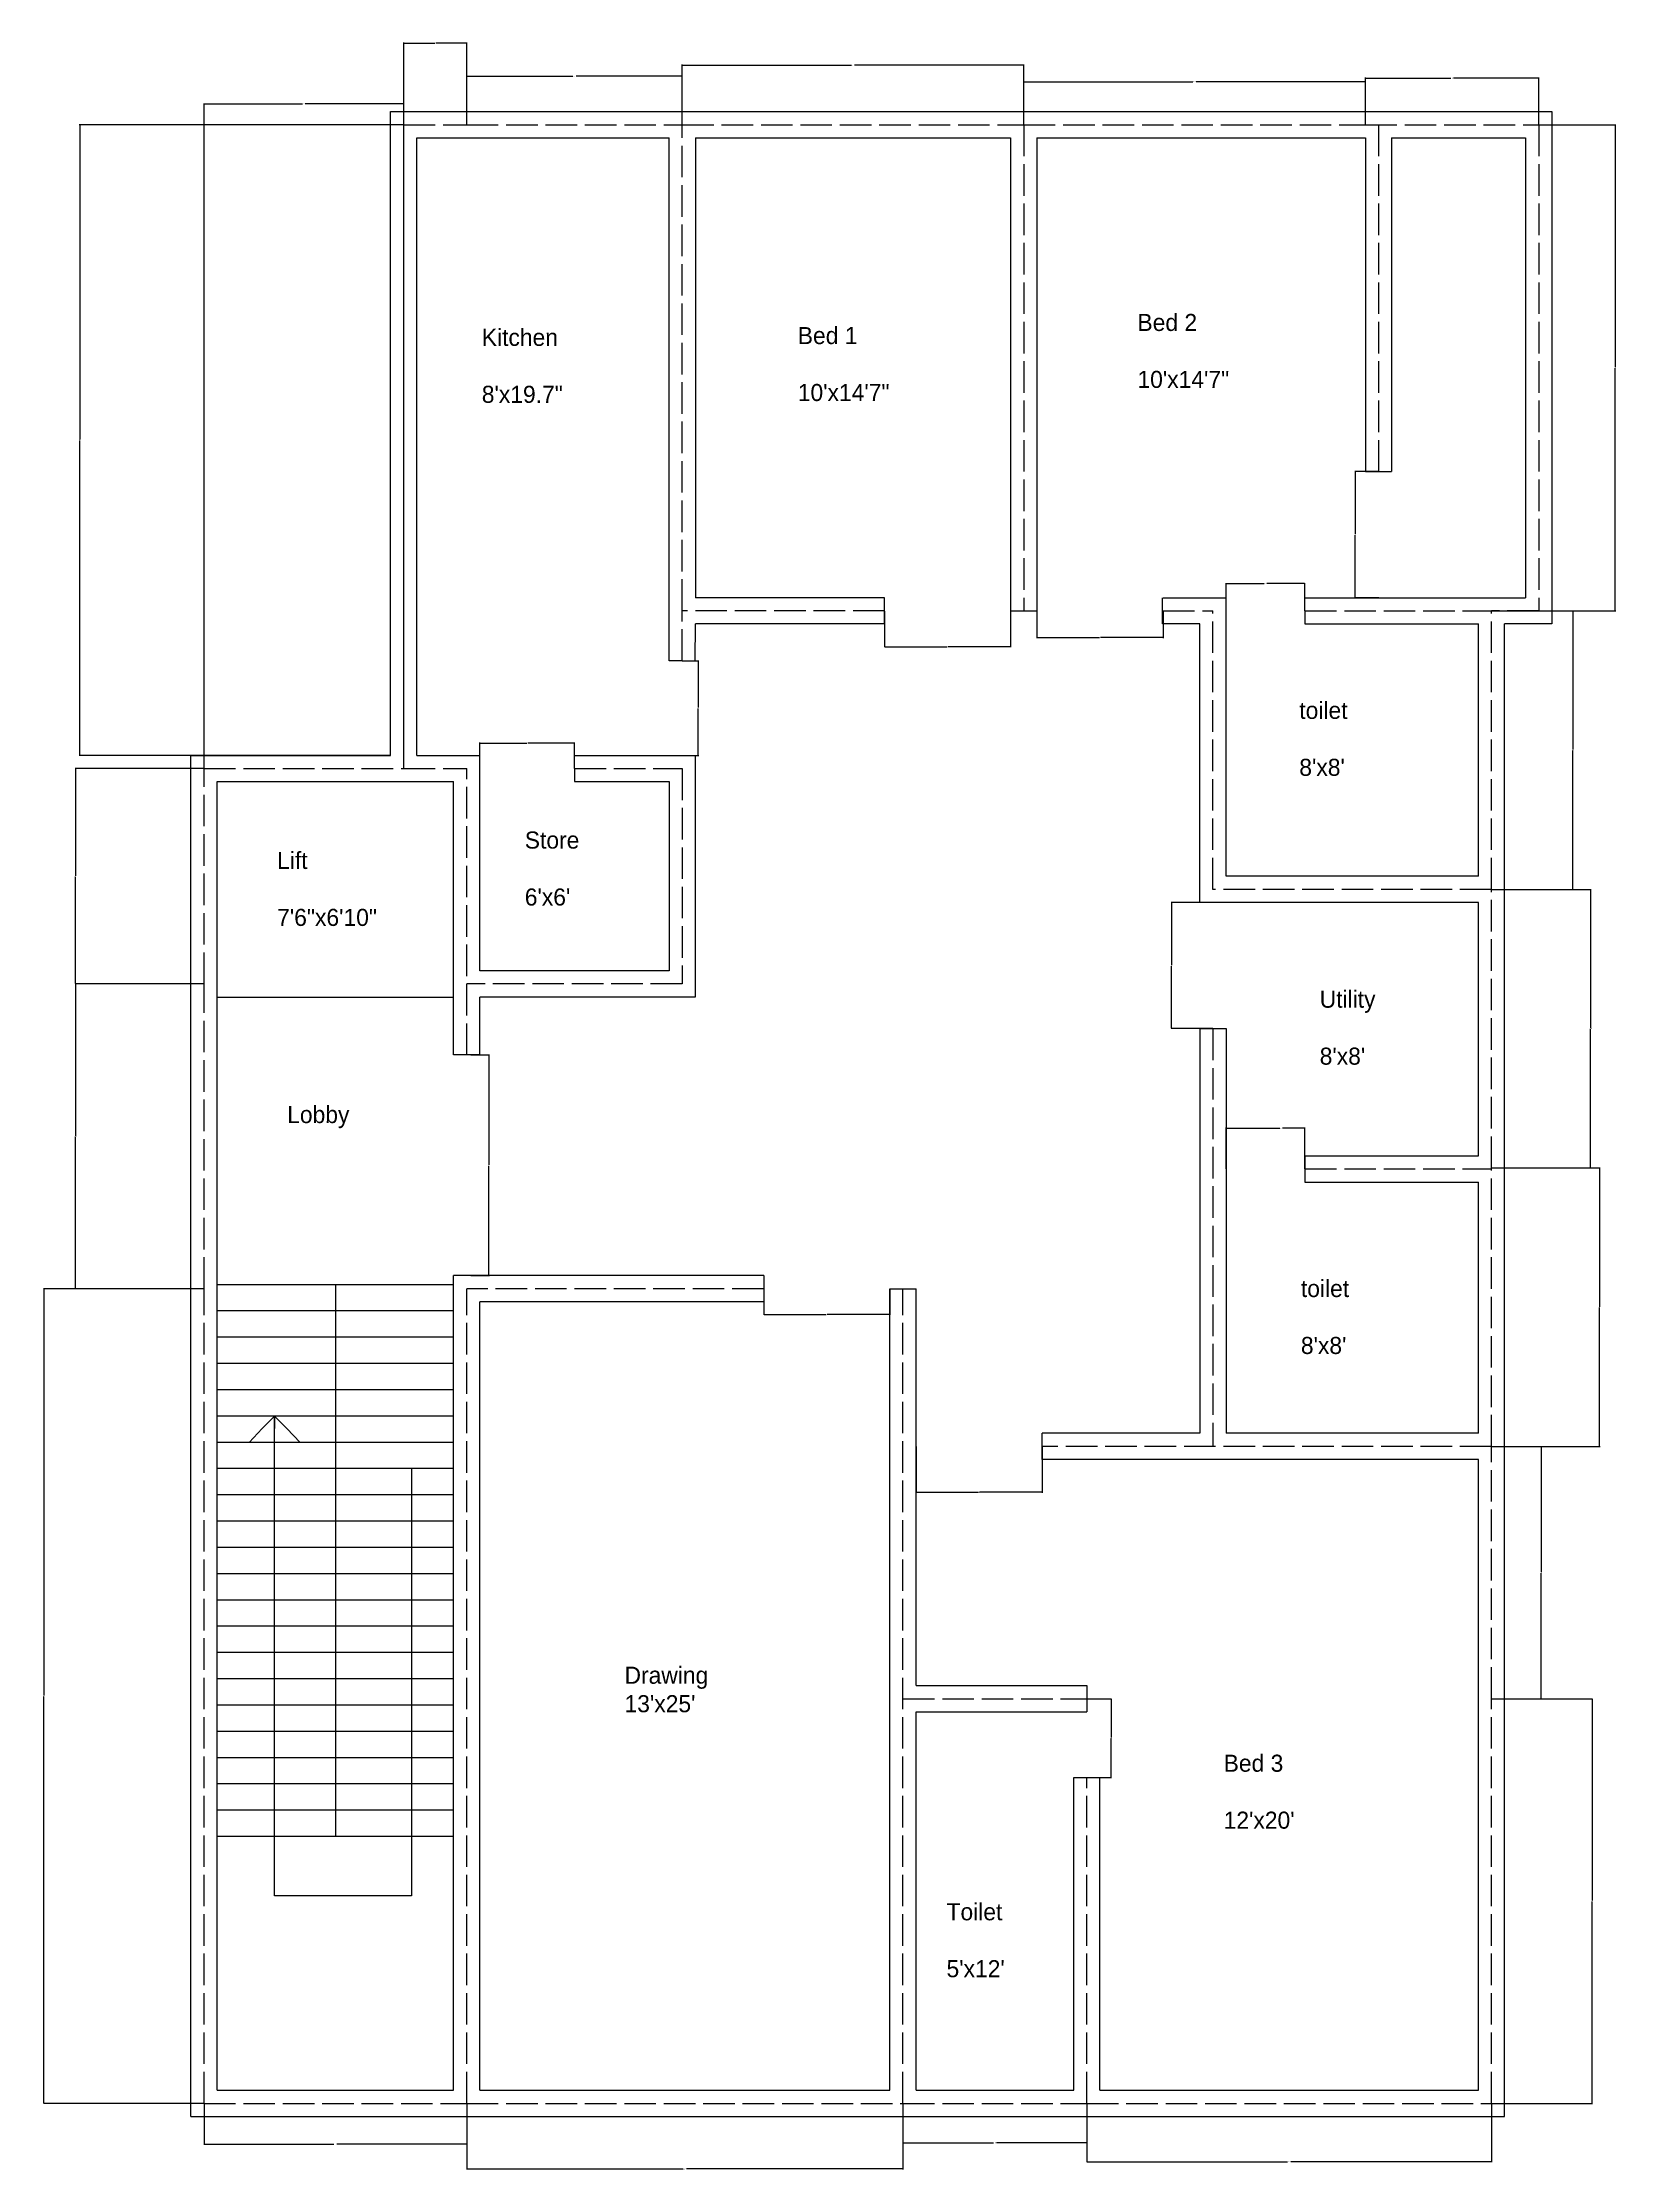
# Model space of a CAD drawing. Header units: inches. Extents: x -1401 to 4392, y -1632 to 1009.
# Drawn here: x -14 to 585, y 36 to 846 of the extents above; entities that cross this region are included whole.
import ezdxf

# ---------------------------------------------------------------- set-up
doc = ezdxf.new("R2010")
doc.units = ezdxf.units.IN
doc.header["$MEASUREMENT"] = 0
doc.linetypes.add('ACAD_ISO02W100', pattern=[15, 12, -3])
doc.dimstyles.get("Standard").update_dxf_attribs({"dimtxt": 0.18, "dimasz": 0.18, "dimexe": 0.18, "dimexo": 0.0625, "dimgap": 0.09, "dimtad": 0, "dimtih": 1, "dimtoh": 1, "dimdec": 1, "dimzin": 0, "dimdsep": 46, "dimlunit": 3, "dimtxsty": 'Standard', "dimcen": 0.09, "dimadec": 0, "dimazin": 0, "dimtfac": 1, "dimtdec": 1, "dimtofl": 0, "dimtmove": 0, "dimatfit": 3, "dimfxl": 1, "dimtolj": 1, "dimtzin": 0, "dimlwd": 30, "dimarcsym": 0})

# ---------------------------------------------------------------- blocks, each defined once
blk = doc.blocks.new('*D37')
at = {"color": 0, "lineweight": -2}
for p, q in [((47.91, 61.22), (47.91, 45.55)), ((147.91, 61.22), (147.91, 45.55))]:
    blk.add_line(p, q, dxfattribs=at)
at = {"color": 0, "lineweight": 30}
for p, q in [((48.09, 45.73), (97.37, 45.73)), ((147.73, 45.73), (98.45, 45.73))]:
    blk.add_line(p, q, dxfattribs=at)
at = {"color": 0}
for points in [[(48.09, 45.76), (48.09, 45.7), (47.91, 45.73)], [(147.73, 45.76), (147.73, 45.7), (147.91, 45.73)]]:
    blk.add_solid(points, dxfattribs=at)
at = {"layer": 'Defpoints', "color": 0}
for p in [(47.91, 61.28), (147.91, 61.28), (147.91, 45.73)]:
    blk.add_point(p, dxfattribs=at)
at = {"color": 0, "insert": (97.91, 45.73), "char_height": 0.18, "attachment_point": 5}
blk.add_mtext('\\A1;8\'-4.0"', dxfattribs=at)
blk = doc.blocks.new('*D38')
at = {"color": 0, "lineweight": -2}
for p, q in [((147.91, 61.22), (147.91, 36.13)), ((313.91, 61.22), (313.91, 36.13))]:
    blk.add_line(p, q, dxfattribs=at)
at = {"color": 0, "lineweight": 30}
for p, q in [((148.09, 36.31), (230.27, 36.31)), ((313.73, 36.31), (231.56, 36.31))]:
    blk.add_line(p, q, dxfattribs=at)
at = {"color": 0}
for points in [[(148.09, 36.34), (148.09, 36.28), (147.91, 36.31)], [(313.73, 36.34), (313.73, 36.28), (313.91, 36.31)]]:
    blk.add_solid(points, dxfattribs=at)
at = {"layer": 'Defpoints', "color": 0}
for p in [(147.91, 61.28), (313.91, 61.28), (313.91, 36.31)]:
    blk.add_point(p, dxfattribs=at)
at = {"color": 0, "insert": (230.91, 36.31), "char_height": 0.18, "attachment_point": 5}
blk.add_mtext('\\A1;13\'-10.0"', dxfattribs=at)
blk = doc.blocks.new('*D39')
at = {"color": 0, "lineweight": -2}
for p, q in [((313.91, 61.22), (313.91, 46.02)), ((383.91, 61.22), (383.91, 46.02))]:
    blk.add_line(p, q, dxfattribs=at)
at = {"color": 0, "lineweight": 30}
for p, q in [((314.09, 46.2), (348.33, 46.2)), ((383.73, 46.2), (349.5, 46.2))]:
    blk.add_line(p, q, dxfattribs=at)
at = {"color": 0}
for points in [[(314.09, 46.23), (314.09, 46.17), (313.91, 46.2)], [(383.73, 46.23), (383.73, 46.17), (383.91, 46.2)]]:
    blk.add_solid(points, dxfattribs=at)
at = {"layer": 'Defpoints', "color": 0}
for p in [(313.91, 61.28), (383.91, 61.28), (383.91, 46.2)]:
    blk.add_point(p, dxfattribs=at)
at = {"color": 0, "insert": (348.91, 46.2), "char_height": 0.18, "attachment_point": 5}
blk.add_mtext('\\A1;5\'-10.0"', dxfattribs=at)
blk = doc.blocks.new('*D40')
at = {"color": 0, "lineweight": -2}
for p, q in [((383.91, 61.22), (383.91, 38.86)), ((537.91, 61.22), (537.91, 38.86))]:
    blk.add_line(p, q, dxfattribs=at)
at = {"color": 0, "lineweight": 30}
for p, q in [((384.09, 39.04), (460.27, 39.04)), ((537.73, 39.04), (461.56, 39.04))]:
    blk.add_line(p, q, dxfattribs=at)
at = {"color": 0}
for points in [[(384.09, 39.07), (384.09, 39.01), (383.91, 39.04)], [(537.73, 39.07), (537.73, 39.01), (537.91, 39.04)]]:
    blk.add_solid(points, dxfattribs=at)
at = {"layer": 'Defpoints', "color": 0}
for p in [(383.91, 61.28), (537.91, 61.28), (537.91, 39.04)]:
    blk.add_point(p, dxfattribs=at)
at = {"color": 0, "insert": (460.91, 39.04), "char_height": 0.18, "attachment_point": 5}
blk.add_mtext('\\A1;12\'-10.0"', dxfattribs=at)
blk = doc.blocks.new('*D41')
at = {"color": 0, "lineweight": -2}
for p, q in [((537.98, 215.28), (576.38, 215.28)), ((537.98, 61.28), (576.38, 61.28))]:
    blk.add_line(p, q, dxfattribs=at)
at = {"color": 0, "lineweight": 30}
for p, q in [((576.2, 215.1), (576.2, 138.46)), ((576.2, 61.46), (576.2, 138.1))]:
    blk.add_line(p, q, dxfattribs=at)
at = {"color": 0}
for points in [[(576.17, 215.1), (576.23, 215.1), (576.2, 215.28)], [(576.17, 61.46), (576.23, 61.46), (576.2, 61.28)]]:
    blk.add_solid(points, dxfattribs=at)
at = {"layer": 'Defpoints', "color": 0}
for p in [(537.91, 215.28), (576.2, 215.28), (537.91, 61.28)]:
    blk.add_point(p, dxfattribs=at)
at = {"color": 0, "insert": (576.2, 138.28), "char_height": 0.18, "attachment_point": 5}
blk.add_mtext('\\A1;12\'-10.0"', dxfattribs=at)
blk = doc.blocks.new('*D42')
at = {"color": 0, "lineweight": -2}
for p, q in [((537.98, 311.28), (557.05, 311.28)), ((537.98, 215.28), (557.05, 215.28))]:
    blk.add_line(p, q, dxfattribs=at)
at = {"color": 0, "lineweight": 30}
for p, q in [((556.87, 311.1), (556.87, 263.46)), ((556.87, 215.46), (556.87, 263.1))]:
    blk.add_line(p, q, dxfattribs=at)
at = {"color": 0}
for points in [[(556.84, 311.1), (556.9, 311.1), (556.87, 311.28)], [(556.84, 215.46), (556.9, 215.46), (556.87, 215.28)]]:
    blk.add_solid(points, dxfattribs=at)
at = {"layer": 'Defpoints', "color": 0}
for p in [(537.91, 311.28), (537.91, 215.28), (556.87, 215.28)]:
    blk.add_point(p, dxfattribs=at)
at = {"color": 0, "insert": (556.87, 263.28), "char_height": 0.18, "attachment_point": 5}
blk.add_mtext("\\A1;8'", dxfattribs=at)
blk = doc.blocks.new('*D43')
at = {"color": 0, "lineweight": -2}
for p, q in [((537.98, 417.28), (579.22, 417.28)), ((537.98, 311.28), (579.22, 311.28))]:
    blk.add_line(p, q, dxfattribs=at)
at = {"color": 0, "lineweight": 30}
for p, q in [((579.04, 417.1), (579.04, 364.46)), ((579.04, 311.46), (579.04, 364.1))]:
    blk.add_line(p, q, dxfattribs=at)
at = {"color": 0}
for points in [[(579.01, 417.1), (579.07, 417.1), (579.04, 417.28)], [(579.01, 311.46), (579.07, 311.46), (579.04, 311.28)]]:
    blk.add_solid(points, dxfattribs=at)
at = {"layer": 'Defpoints', "color": 0}
for p in [(537.91, 417.28), (579.04, 417.28), (537.91, 311.28)]:
    blk.add_point(p, dxfattribs=at)
at = {"color": 0, "insert": (579.04, 364.28), "char_height": 0.18, "attachment_point": 5}
blk.add_mtext('\\A1;8\'-10.0"', dxfattribs=at)
blk = doc.blocks.new('*D44')
at = {"color": 0, "lineweight": -2}
for p, q in [((537.98, 523.28), (575.79, 523.28)), ((537.98, 417.28), (575.79, 417.28))]:
    blk.add_line(p, q, dxfattribs=at)
at = {"color": 0, "lineweight": 30}
for p, q in [((575.61, 523.1), (575.61, 470.46)), ((575.61, 417.46), (575.61, 470.1))]:
    blk.add_line(p, q, dxfattribs=at)
at = {"color": 0}
for points in [[(575.58, 523.1), (575.64, 523.1), (575.61, 523.28)], [(575.58, 417.46), (575.64, 417.46), (575.61, 417.28)]]:
    blk.add_solid(points, dxfattribs=at)
at = {"layer": 'Defpoints', "color": 0}
for p in [(537.91, 523.28), (575.61, 523.28), (537.91, 417.28)]:
    blk.add_point(p, dxfattribs=at)
at = {"color": 0, "insert": (575.61, 470.28), "char_height": 0.18, "attachment_point": 5}
blk.add_mtext('\\A1;8\'-10.0"', dxfattribs=at)
blk = doc.blocks.new('*D45')
at = {"color": 0, "lineweight": -2}
for p, q in [((537.98, 629.28), (569.08, 629.28)), ((537.98, 523.28), (569.08, 523.28))]:
    blk.add_line(p, q, dxfattribs=at)
at = {"color": 0, "lineweight": 30}
for p, q in [((568.9, 629.1), (568.9, 576.46)), ((568.9, 523.46), (568.9, 576.1))]:
    blk.add_line(p, q, dxfattribs=at)
at = {"color": 0}
for points in [[(568.87, 629.1), (568.93, 629.1), (568.9, 629.28)], [(568.87, 523.46), (568.93, 523.46), (568.9, 523.28)]]:
    blk.add_solid(points, dxfattribs=at)
at = {"layer": 'Defpoints', "color": 0}
for p in [(537.91, 629.28), (537.91, 523.28), (568.9, 523.28)]:
    blk.add_point(p, dxfattribs=at)
at = {"color": 0, "insert": (568.9, 576.28), "char_height": 0.18, "attachment_point": 5}
blk.add_mtext('\\A1;8\'-10.0"', dxfattribs=at)
blk = doc.blocks.new('*D46')
at = {"color": 0, "lineweight": -2}
for p, q in [((383.98, 215.28), (393.31, 215.28)), ((383.98, 185.28), (393.31, 185.28))]:
    blk.add_line(p, q, dxfattribs=at)
at = {"color": 0, "lineweight": 30}
for p, q in [((393.13, 215.1), (393.13, 200.46)), ((393.13, 185.46), (393.13, 200.1))]:
    blk.add_line(p, q, dxfattribs=at)
at = {"color": 0}
for points in [[(393.1, 215.1), (393.16, 215.1), (393.13, 215.28)], [(393.1, 185.46), (393.16, 185.46), (393.13, 185.28)]]:
    blk.add_solid(points, dxfattribs=at)
at = {"layer": 'Defpoints', "color": 0}
for p in [(383.91, 215.28), (393.13, 215.28), (383.91, 185.28)]:
    blk.add_point(p, dxfattribs=at)
at = {"color": 0, "insert": (393.13, 200.28), "char_height": 0.18, "attachment_point": 5}
blk.add_mtext('\\A1;2\'-6.0"', dxfattribs=at)
blk = doc.blocks.new('*D47')
at = {"color": 0, "lineweight": -2}
for p, q in [((555.98, 814.28), (585.21, 814.28)), ((555.98, 629.28), (585.21, 629.28))]:
    blk.add_line(p, q, dxfattribs=at)
at = {"color": 0, "lineweight": 30}
for p, q in [((585.03, 814.1), (585.03, 721.96)), ((585.03, 629.46), (585.03, 721.6))]:
    blk.add_line(p, q, dxfattribs=at)
at = {"color": 0}
for points in [[(585, 814.1), (585.06, 814.1), (585.03, 814.28)], [(585, 629.46), (585.06, 629.46), (585.03, 629.28)]]:
    blk.add_solid(points, dxfattribs=at)
at = {"layer": 'Defpoints', "color": 0}
for p in [(555.91, 814.28), (585.03, 814.28), (555.91, 629.28)]:
    blk.add_point(p, dxfattribs=at)
at = {"color": 0, "insert": (585.03, 721.78), "char_height": 0.18, "attachment_point": 5}
blk.add_mtext('\\A1;15\'-5.0"', dxfattribs=at)
blk = doc.blocks.new('*D48')
at = {"color": 0, "lineweight": -2}
for p, q in [((489.91, 814.34), (489.91, 832.23)), ((555.91, 814.34), (555.91, 832.23))]:
    blk.add_line(p, q, dxfattribs=at)
at = {"color": 0, "lineweight": 30}
for p, q in [((490.09, 832.05), (522.37, 832.05)), ((555.73, 832.05), (523.45, 832.05))]:
    blk.add_line(p, q, dxfattribs=at)
at = {"color": 0}
for points in [[(490.09, 832.08), (490.09, 832.02), (489.91, 832.05)], [(555.73, 832.08), (555.73, 832.02), (555.91, 832.05)]]:
    blk.add_solid(points, dxfattribs=at)
at = {"layer": 'Defpoints', "color": 0}
for p in [(489.91, 832.05), (489.91, 814.28), (555.91, 814.28)]:
    blk.add_point(p, dxfattribs=at)
at = {"color": 0, "insert": (522.91, 832.05), "char_height": 0.18, "attachment_point": 5}
blk.add_mtext('\\A1;5\'-6.0"', dxfattribs=at)
blk = doc.blocks.new('*D49')
at = {"color": 0, "lineweight": -2}
for p, q in [((359.91, 814.34), (359.91, 830.83)), ((489.91, 814.34), (489.91, 830.83))]:
    blk.add_line(p, q, dxfattribs=at)
at = {"color": 0, "lineweight": 30}
for p, q in [((360.09, 830.65), (424.28, 830.65)), ((489.73, 830.65), (425.54, 830.65))]:
    blk.add_line(p, q, dxfattribs=at)
at = {"color": 0}
for points in [[(360.09, 830.68), (360.09, 830.62), (359.91, 830.65)], [(489.73, 830.68), (489.73, 830.62), (489.91, 830.65)]]:
    blk.add_solid(points, dxfattribs=at)
at = {"layer": 'Defpoints', "color": 0}
for p in [(359.91, 830.65), (359.91, 814.28), (489.91, 814.28)]:
    blk.add_point(p, dxfattribs=at)
at = {"color": 0, "insert": (424.91, 830.65), "char_height": 0.18, "attachment_point": 5}
blk.add_mtext('\\A1;10\'-10.0"', dxfattribs=at)
blk = doc.blocks.new('*D50')
at = {"color": 0, "lineweight": -2}
for p, q in [((229.91, 814.34), (229.91, 837.14)), ((359.91, 814.34), (359.91, 837.14))]:
    blk.add_line(p, q, dxfattribs=at)
at = {"color": 0, "lineweight": 30}
for p, q in [((230.09, 836.96), (294.28, 836.96)), ((359.73, 836.96), (295.54, 836.96))]:
    blk.add_line(p, q, dxfattribs=at)
at = {"color": 0}
for points in [[(230.09, 836.99), (230.09, 836.93), (229.91, 836.96)], [(359.73, 836.99), (359.73, 836.93), (359.91, 836.96)]]:
    blk.add_solid(points, dxfattribs=at)
at = {"layer": 'Defpoints', "color": 0}
for p in [(229.91, 836.96), (229.91, 814.28), (359.91, 814.28)]:
    blk.add_point(p, dxfattribs=at)
at = {"color": 0, "insert": (294.91, 836.96), "char_height": 0.18, "attachment_point": 5}
blk.add_mtext('\\A1;10\'-10.0"', dxfattribs=at)
blk = doc.blocks.new('*D51')
at = {"color": 0, "lineweight": -2}
for p, q in [((147.91, 814.34), (147.91, 832.94)), ((229.91, 814.34), (229.91, 832.94))]:
    blk.add_line(p, q, dxfattribs=at)
at = {"color": 0, "lineweight": 30}
for p, q in [((148.09, 832.76), (188.33, 832.76)), ((229.73, 832.76), (189.5, 832.76))]:
    blk.add_line(p, q, dxfattribs=at)
at = {"color": 0}
for points in [[(148.09, 832.79), (148.09, 832.73), (147.91, 832.76)], [(229.73, 832.79), (229.73, 832.73), (229.91, 832.76)]]:
    blk.add_solid(points, dxfattribs=at)
at = {"layer": 'Defpoints', "color": 0}
for p in [(147.91, 832.76), (147.91, 814.28), (229.91, 814.28)]:
    blk.add_point(p, dxfattribs=at)
at = {"color": 0, "insert": (188.91, 832.76), "char_height": 0.18, "attachment_point": 5}
blk.add_mtext('\\A1;6\'-10.0"', dxfattribs=at)
blk = doc.blocks.new('*D33')
at = {"color": 0, "lineweight": -2}
for p, q in [((123.91, 814.34), (123.91, 845.56)), ((147.91, 814.34), (147.91, 845.56))]:
    blk.add_line(p, q, dxfattribs=at)
at = {"color": 0, "lineweight": 30}
for p, q in [((124.09, 845.38), (135.72, 845.38)), ((147.73, 845.38), (136.11, 845.38))]:
    blk.add_line(p, q, dxfattribs=at)
at = {"color": 0}
for points in [[(124.09, 845.41), (124.09, 845.35), (123.91, 845.38)], [(147.73, 845.41), (147.73, 845.35), (147.91, 845.38)]]:
    blk.add_solid(points, dxfattribs=at)
at = {"layer": 'Defpoints', "color": 0}
for p in [(147.91, 845.38), (123.91, 814.28), (147.91, 814.28)]:
    blk.add_point(p, dxfattribs=at)
at = {"color": 0, "insert": (135.91, 845.38), "char_height": 0.18, "attachment_point": 5}
blk.add_mtext("\\A1;2'", dxfattribs=at)
blk = doc.blocks.new('*D52')
at = {"color": 0, "lineweight": -2}
for p, q in [((47.91, 569.34), (47.91, 822.41)), ((123.91, 569.34), (123.91, 822.41))]:
    blk.add_line(p, q, dxfattribs=at)
at = {"color": 0, "lineweight": 30}
for p, q in [((48.09, 822.23), (85.37, 822.23)), ((123.73, 822.23), (86.45, 822.23))]:
    blk.add_line(p, q, dxfattribs=at)
at = {"color": 0}
for points in [[(48.09, 822.26), (48.09, 822.2), (47.91, 822.23)], [(123.73, 822.26), (123.73, 822.2), (123.91, 822.23)]]:
    blk.add_solid(points, dxfattribs=at)
at = {"layer": 'Defpoints', "color": 0}
for p in [(47.91, 822.23), (47.91, 569.28), (123.91, 569.28)]:
    blk.add_point(p, dxfattribs=at)
at = {"color": 0, "insert": (85.91, 822.23), "char_height": 0.18, "attachment_point": 5}
blk.add_mtext('\\A1;6\'-4.0"', dxfattribs=at)
blk = doc.blocks.new('*D34')
at = {"color": 0, "lineweight": -2}
for p, q in [((123.85, 814.28), (0.42, 814.28)), ((118.85, 574.28), (0.42, 574.28))]:
    blk.add_line(p, q, dxfattribs=at)
at = {"color": 0, "lineweight": 30}
for p, q in [((0.6, 814.1), (0.6, 694.46)), ((0.6, 574.46), (0.6, 694.1))]:
    blk.add_line(p, q, dxfattribs=at)
at = {"color": 0}
for points in [[(0.57, 814.1), (0.63, 814.1), (0.6, 814.28)], [(0.57, 574.46), (0.63, 574.46), (0.6, 574.28)]]:
    blk.add_solid(points, dxfattribs=at)
at = {"layer": 'Defpoints', "color": 0}
for p in [(123.91, 814.28), (0.6, 574.28), (118.91, 574.28)]:
    blk.add_point(p, dxfattribs=at)
at = {"color": 0, "insert": (0.6, 694.28), "char_height": 0.18, "attachment_point": 5}
blk.add_mtext("\\A1;20'", dxfattribs=at)
blk = doc.blocks.new('*D53')
at = {"color": 0, "lineweight": -2}
for p, q in [((47.85, 371.28), (-13.21, 371.28)), ((47.85, 61.28), (-13.21, 61.28))]:
    blk.add_line(p, q, dxfattribs=at)
at = {"color": 0, "lineweight": 30}
for p, q in [((-13.03, 371.1), (-13.03, 216.46)), ((-13.03, 61.46), (-13.03, 216.1))]:
    blk.add_line(p, q, dxfattribs=at)
at = {"color": 0}
for points in [[(-13.06, 371.1), (-13, 371.1), (-13.03, 371.28)], [(-13.06, 61.46), (-13, 61.46), (-13.03, 61.28)]]:
    blk.add_solid(points, dxfattribs=at)
at = {"layer": 'Defpoints', "color": 0}
for p in [(-13.03, 371.28), (47.91, 371.28), (47.91, 61.28)]:
    blk.add_point(p, dxfattribs=at)
at = {"color": 0, "insert": (-13.03, 216.28), "char_height": 0.18, "attachment_point": 5}
blk.add_mtext('\\A1;25\'-10.0"', dxfattribs=at)
blk = doc.blocks.new('*D54')
at = {"color": 0, "lineweight": -2}
for p, q in [((47.85, 487.28), (-1.13, 487.28)), ((47.85, 371.28), (-1.13, 371.28))]:
    blk.add_line(p, q, dxfattribs=at)
at = {"color": 0, "lineweight": 30}
for p, q in [((-0.95, 487.1), (-0.95, 429.46)), ((-0.95, 371.46), (-0.95, 429.1))]:
    blk.add_line(p, q, dxfattribs=at)
at = {"color": 0}
for points in [[(-0.98, 487.1), (-0.92, 487.1), (-0.95, 487.28)], [(-0.98, 371.46), (-0.92, 371.46), (-0.95, 371.28)]]:
    blk.add_solid(points, dxfattribs=at)
at = {"layer": 'Defpoints', "color": 0}
for p in [(-0.95, 487.28), (47.91, 487.28), (47.91, 371.28)]:
    blk.add_point(p, dxfattribs=at)
at = {"color": 0, "insert": (-0.95, 429.28), "char_height": 0.18, "attachment_point": 5}
blk.add_mtext('\\A1;9\'-8.0"', dxfattribs=at)
blk = doc.blocks.new('*D35')
at = {"color": 0, "lineweight": -2}
for p, q in [((47.85, 569.28), (-1.16, 569.28)), ((47.85, 487.28), (-1.16, 487.28))]:
    blk.add_line(p, q, dxfattribs=at)
at = {"color": 0, "lineweight": 30}
for p, q in [((-0.98, 569.1), (-0.98, 528.46)), ((-0.98, 487.46), (-0.98, 528.1))]:
    blk.add_line(p, q, dxfattribs=at)
at = {"color": 0}
for points in [[(-1.01, 569.1), (-0.95, 569.1), (-0.98, 569.28)], [(-1.01, 487.46), (-0.95, 487.46), (-0.98, 487.28)]]:
    blk.add_solid(points, dxfattribs=at)
at = {"layer": 'Defpoints', "color": 0}
for p in [(47.91, 569.28), (-0.98, 487.28), (47.91, 487.28)]:
    blk.add_point(p, dxfattribs=at)
at = {"color": 0, "insert": (-0.98, 528.28), "char_height": 0.18, "attachment_point": 5}
blk.add_mtext('\\A1;6\'-10.0"', dxfattribs=at)
blk = doc.blocks.new('*D55')
at = {"color": 0, "lineweight": -2}
for p, q in [((149.47, 460.28), (156.51, 460.28)), ((149.47, 376.28), (156.51, 376.28))]:
    blk.add_line(p, q, dxfattribs=at)
at = {"color": 0, "lineweight": 30}
for p, q in [((156.33, 460.1), (156.33, 418.46)), ((156.33, 376.46), (156.33, 418.1))]:
    blk.add_line(p, q, dxfattribs=at)
at = {"color": 0}
for points in [[(156.3, 460.1), (156.36, 460.1), (156.33, 460.28)], [(156.3, 376.46), (156.36, 376.46), (156.33, 376.28)]]:
    blk.add_solid(points, dxfattribs=at)
at = {"layer": 'Defpoints', "color": 0}
for p in [(149.41, 460.28), (156.33, 460.28), (149.41, 376.28)]:
    blk.add_point(p, dxfattribs=at)
at = {"color": 0, "insert": (156.33, 418.28), "char_height": 0.18, "attachment_point": 5}
blk.add_mtext("\\A1;7'", dxfattribs=at)
blk = doc.blocks.new('*D56')
at = {"color": 0, "lineweight": -2}
for p, q in [((152.91, 569.34), (152.91, 579.12)), ((188.91, 569.34), (188.91, 579.12))]:
    blk.add_line(p, q, dxfattribs=at)
at = {"color": 0, "lineweight": 30}
for p, q in [((153.09, 578.94), (170.72, 578.94)), ((188.73, 578.94), (171.11, 578.94))]:
    blk.add_line(p, q, dxfattribs=at)
at = {"color": 0}
for points in [[(153.09, 578.97), (153.09, 578.91), (152.91, 578.94)], [(188.73, 578.97), (188.73, 578.91), (188.91, 578.94)]]:
    blk.add_solid(points, dxfattribs=at)
at = {"layer": 'Defpoints', "color": 0}
for p in [(152.91, 578.94), (152.91, 569.28), (188.91, 569.28)]:
    blk.add_point(p, dxfattribs=at)
at = {"color": 0, "insert": (170.91, 578.94), "char_height": 0.18, "attachment_point": 5}
blk.add_mtext("\\A1;3'", dxfattribs=at)
blk = doc.blocks.new('*D57')
at = {"color": 0, "lineweight": -2}
for p, q in [((229.95, 610.28), (236.2, 610.28)), ((229.26, 574.28), (236.2, 574.28))]:
    blk.add_line(p, q, dxfattribs=at)
at = {"color": 0, "lineweight": 30}
for p, q in [((236.02, 610.1), (236.02, 592.46)), ((236.02, 574.46), (236.02, 592.1))]:
    blk.add_line(p, q, dxfattribs=at)
at = {"color": 0}
for points in [[(235.99, 610.1), (236.05, 610.1), (236.02, 610.28)], [(235.99, 574.46), (236.05, 574.46), (236.02, 574.28)]]:
    blk.add_solid(points, dxfattribs=at)
at = {"layer": 'Defpoints', "color": 0}
for p in [(229.89, 610.28), (236.02, 610.28), (229.2, 574.28)]:
    blk.add_point(p, dxfattribs=at)
at = {"color": 0, "insert": (236.02, 592.28), "char_height": 0.18, "attachment_point": 5}
blk.add_mtext("\\A1;3'", dxfattribs=at)
blk = doc.blocks.new('*D58')
at = {"color": 0, "lineweight": -2}
for p, q in [((306.91, 629.22), (306.91, 615.44)), ((354.91, 629.22), (354.91, 615.44))]:
    blk.add_line(p, q, dxfattribs=at)
at = {"color": 0, "lineweight": 30}
for p, q in [((307.09, 615.62), (330.72, 615.62)), ((354.73, 615.62), (331.11, 615.62))]:
    blk.add_line(p, q, dxfattribs=at)
at = {"color": 0}
for points in [[(307.09, 615.65), (307.09, 615.59), (306.91, 615.62)], [(354.73, 615.65), (354.73, 615.59), (354.91, 615.62)]]:
    blk.add_solid(points, dxfattribs=at)
at = {"layer": 'Defpoints', "color": 0}
for p in [(306.91, 629.28), (354.91, 629.28), (354.91, 615.62)]:
    blk.add_point(p, dxfattribs=at)
at = {"color": 0, "insert": (330.91, 615.62), "char_height": 0.18, "attachment_point": 5}
blk.add_mtext("\\A1;4'", dxfattribs=at)
blk = doc.blocks.new('*D59')
at = {"color": 0, "lineweight": -2}
for p, q in [((364.91, 629.22), (364.91, 618.93)), ((412.91, 629.22), (412.91, 618.93))]:
    blk.add_line(p, q, dxfattribs=at)
at = {"color": 0, "lineweight": 30}
for p, q in [((365.09, 619.11), (388.72, 619.11)), ((412.73, 619.11), (389.11, 619.11))]:
    blk.add_line(p, q, dxfattribs=at)
at = {"color": 0}
for points in [[(365.09, 619.14), (365.09, 619.08), (364.91, 619.11)], [(412.73, 619.14), (412.73, 619.08), (412.91, 619.11)]]:
    blk.add_solid(points, dxfattribs=at)
at = {"layer": 'Defpoints', "color": 0}
for p in [(364.91, 629.28), (412.91, 629.28), (364.91, 619.11)]:
    blk.add_point(p, dxfattribs=at)
at = {"color": 0, "insert": (388.91, 619.11), "char_height": 0.18, "attachment_point": 5}
blk.add_mtext("\\A1;4'", dxfattribs=at)
blk = doc.blocks.new('*D36')
at = {"color": 0, "lineweight": -2}
for p, q in [((495.03, 682.28), (485.89, 682.28)), ((495.03, 634.28), (485.89, 634.28))]:
    blk.add_line(p, q, dxfattribs=at)
at = {"color": 0, "lineweight": 30}
for p, q in [((486.07, 682.1), (486.07, 658.46)), ((486.07, 634.46), (486.07, 658.1))]:
    blk.add_line(p, q, dxfattribs=at)
at = {"color": 0}
for points in [[(486.04, 682.1), (486.1, 682.1), (486.07, 682.28)], [(486.04, 634.46), (486.1, 634.46), (486.07, 634.28)]]:
    blk.add_solid(points, dxfattribs=at)
at = {"layer": 'Defpoints', "color": 0}
for p in [(486.07, 682.28), (495.09, 682.28), (495.09, 634.28)]:
    blk.add_point(p, dxfattribs=at)
at = {"color": 0, "insert": (486.07, 658.28), "char_height": 0.18, "attachment_point": 5}
blk.add_mtext("\\A1;4'", dxfattribs=at)
blk = doc.blocks.new('*D60')
at = {"color": 0, "lineweight": -2}
for p, q in [((436.91, 416.93), (436.91, 432.6)), ((466.91, 416.93), (466.91, 432.6))]:
    blk.add_line(p, q, dxfattribs=at)
at = {"color": 0, "lineweight": 30}
for p, q in [((437.09, 432.42), (457.33, 432.42)), ((466.73, 432.42), (458.41, 432.42))]:
    blk.add_line(p, q, dxfattribs=at)
at = {"color": 0}
for points in [[(437.09, 432.45), (437.09, 432.39), (436.91, 432.42)], [(466.73, 432.45), (466.73, 432.39), (466.91, 432.42)]]:
    blk.add_solid(points, dxfattribs=at)
at = {"layer": 'Defpoints', "color": 0}
for p in [(436.91, 432.42), (436.91, 416.87), (466.91, 416.87)]:
    blk.add_point(p, dxfattribs=at)
at = {"color": 0, "insert": (457.87, 432.42), "char_height": 0.18, "attachment_point": 5}
blk.add_mtext('\\A1;2\'-6.0"', dxfattribs=at)
blk = doc.blocks.new('*D61')
at = {"color": 0, "lineweight": -2}
for p, q in [((436.91, 629.34), (436.91, 639.83)), ((466.91, 629.34), (466.91, 639.83))]:
    blk.add_line(p, q, dxfattribs=at)
at = {"color": 0, "lineweight": 30}
for p, q in [((437.09, 639.65), (451.37, 639.65)), ((466.73, 639.65), (452.45, 639.65))]:
    blk.add_line(p, q, dxfattribs=at)
at = {"color": 0}
for points in [[(437.09, 639.68), (437.09, 639.62), (436.91, 639.65)], [(466.73, 639.68), (466.73, 639.62), (466.91, 639.65)]]:
    blk.add_solid(points, dxfattribs=at)
at = {"layer": 'Defpoints', "color": 0}
for p in [(436.91, 639.65), (436.91, 629.28), (466.91, 629.28)]:
    blk.add_point(p, dxfattribs=at)
at = {"color": 0, "insert": (451.91, 639.65), "char_height": 0.18, "attachment_point": 5}
blk.add_mtext('\\A1;2\'-6.0"', dxfattribs=at)
blk = doc.blocks.new('*D62')
at = {"color": 0, "lineweight": -2}
for p, q in [((318.91, 311.22), (318.91, 293.65)), ((366.91, 311.22), (366.91, 293.65))]:
    blk.add_line(p, q, dxfattribs=at)
at = {"color": 0, "lineweight": 30}
for p, q in [((319.09, 293.83), (342.72, 293.83)), ((366.73, 293.83), (343.11, 293.83))]:
    blk.add_line(p, q, dxfattribs=at)
at = {"color": 0}
for points in [[(319.09, 293.86), (319.09, 293.8), (318.91, 293.83)], [(366.73, 293.86), (366.73, 293.8), (366.91, 293.83)]]:
    blk.add_solid(points, dxfattribs=at)
at = {"layer": 'Defpoints', "color": 0}
for p in [(318.91, 311.28), (366.91, 311.28), (318.91, 293.83)]:
    blk.add_point(p, dxfattribs=at)
at = {"color": 0, "insert": (342.91, 293.83), "char_height": 0.18, "attachment_point": 5}
blk.add_mtext("\\A1;4'", dxfattribs=at)
blk = doc.blocks.new('*D63')
at = {"color": 0, "lineweight": -2}
for p, q in [((260.91, 371.22), (260.91, 361.37)), ((308.91, 371.22), (308.91, 361.37))]:
    blk.add_line(p, q, dxfattribs=at)
at = {"color": 0, "lineweight": 30}
for p, q in [((261.09, 361.55), (284.72, 361.55)), ((308.73, 361.55), (285.11, 361.55))]:
    blk.add_line(p, q, dxfattribs=at)
at = {"color": 0}
for points in [[(261.09, 361.58), (261.09, 361.52), (260.91, 361.55)], [(308.73, 361.58), (308.73, 361.52), (308.91, 361.55)]]:
    blk.add_solid(points, dxfattribs=at)
at = {"layer": 'Defpoints', "color": 0}
for p in [(260.91, 371.28), (308.91, 371.28), (308.91, 361.55)]:
    blk.add_point(p, dxfattribs=at)
at = {"color": 0, "insert": (284.91, 361.55), "char_height": 0.18, "attachment_point": 5}
blk.add_mtext("\\A1;4'", dxfattribs=at)
blk = doc.blocks.new('*D64')
at = {"color": 0, "lineweight": -2}
for p, q in [((431.85, 518.28), (415.98, 518.28)), ((431.85, 470.28), (415.98, 470.28))]:
    blk.add_line(p, q, dxfattribs=at)
at = {"color": 0, "lineweight": 30}
for p, q in [((416.16, 518.1), (416.16, 494.46)), ((416.16, 470.46), (416.16, 494.1))]:
    blk.add_line(p, q, dxfattribs=at)
at = {"color": 0}
for points in [[(416.13, 518.1), (416.19, 518.1), (416.16, 518.28)], [(416.13, 470.46), (416.19, 470.46), (416.16, 470.28)]]:
    blk.add_solid(points, dxfattribs=at)
at = {"layer": 'Defpoints', "color": 0}
for p in [(416.16, 518.28), (431.91, 518.28), (431.91, 470.28)]:
    blk.add_point(p, dxfattribs=at)
at = {"color": 0, "insert": (416.16, 494.28), "char_height": 0.18, "attachment_point": 5}
blk.add_mtext("\\A1;4'", dxfattribs=at)

msp = doc.modelspace()

# ---------------------------------------------------------------- linework, layer by layer
for p, q in [((118.91, 574.28), (118.91, 819.28)), ((118.91, 819.28), (147.91, 819.28)), ((123.91, 819.28), (147.91, 819.28)), ((123.91, 819.28), (147.91, 819.28)), ((147.91, 819.28), (229.91, 819.28)), ((229.91, 819.28), (359.91, 819.28)), ((359.91, 819.28), (489.91, 819.28)), ((489.91, 819.28), (560.91, 819.28)), ((560.91, 819.28), (560.91, 624.28)), ((118.91, 574.28), (118.91, 814.28)), ((128.91, 574.28), (128.91, 809.28)), ((128.91, 809.28), (147.91, 809.28)), ((147.91, 809.28), (224.91, 809.28)), ((224.89, 610.28), (224.91, 809.28)), ((234.91, 809.28), (354.91, 809.28)), ((234.91, 809.28), (234.91, 634.28)), ((234.91, 809.28), (234.91, 634.28)), ((354.91, 809.28), (354.91, 629.28)), ((364.91, 809.28), (489.91, 809.28)), ((364.91, 809.28), (364.91, 629.28)), ((489.91, 809.28), (489.91, 682.28)), ((499.91, 809.28), (550.91, 809.28)), ((499.91, 809.28), (499.91, 682.28)), ((550.91, 809.28), (550.91, 634.28)), ((489.91, 682.28), (499.91, 682.28)), ((306.91, 634.28), (234.91, 634.28)), ((306.91, 624.28), (306.91, 634.28)), ((412.73, 624.28), (412.73, 634.28)), ((412.91, 634.28), (436.91, 634.28)), ((436.91, 528.28), (436.91, 634.28)), ((466.91, 629.28), (466.91, 634.28)), ((466.91, 634.28), (550.91, 634.28)), ((234.89, 610.28), (234.91, 624.28)), ((306.91, 624.28), (234.91, 624.28)), ((354.91, 629.28), (364.91, 629.28)), ((426.91, 624.28), (412.73, 624.28)), ((426.91, 518.28), (426.91, 624.28)), ((466.91, 629.28), (466.91, 624.28)), ((466.91, 624.28), (532.91, 624.28)), ((532.91, 528.28), (532.91, 624.28)), ((542.91, 523.28), (542.91, 624.28)), ((560.91, 624.28), (542.91, 624.28)), ((229.89, 610.28), (224.89, 610.28)), ((229.89, 610.28), (234.89, 610.28)), ((42.91, 487.28), (42.91, 574.28)), ((42.91, 574.28), (118.91, 574.28)), ((47.91, 574.28), (118.91, 574.28)), ((128.91, 574.28), (147.91, 574.28)), ((128.91, 574.28), (152.91, 574.28)), ((152.91, 492.28), (152.91, 574.28)), ((188.91, 569.28), (188.91, 574.28)), ((188.91, 574.28), (234.89, 574.28)), ((188.91, 569.28), (188.91, 564.28)), ((234.89, 574.28), (234.89, 482.28)), ((52.91, 487.28), (52.91, 564.28)), ((52.91, 564.28), (142.91, 564.28)), ((142.91, 460.28), (142.91, 564.28)), ((142.91, 460.28), (142.91, 564.28)), ((188.91, 564.28), (224.89, 564.28)), ((224.89, 564.28), (224.89, 492.28)), ((532.91, 528.28), (436.91, 528.28)), ((532.91, 518.28), (426.91, 518.28)), ((532.91, 421.87), (532.91, 518.28)), ((542.91, 417.28), (542.91, 523.28)), ((42.91, 371.28), (42.91, 487.28)), ((52.91, 371.28), (52.91, 487.28)), ((147.91, 492.28), (147.89, 492.28)), ((224.89, 492.28), (152.91, 492.28)), ((142.91, 482.19), (52.91, 482.19)), ((147.91, 482.28), (147.89, 482.28)), ((234.89, 482.28), (152.91, 482.28)), ((152.91, 460.28), (152.91, 482.28)), ((426.91, 470.28), (426.91, 316.28)), ((426.91, 470.28), (436.91, 470.28)), ((436.91, 470.28), (436.91, 316.28)), ((152.91, 460.28), (142.91, 460.28)), ((466.91, 421.87), (532.91, 421.87)), ((466.91, 421.87), (532.91, 421.87)), ((466.91, 421.87), (466.91, 411.87)), ((542.91, 311.28), (542.91, 417.28)), ((466.91, 411.87), (532.91, 411.87)), ((532.91, 316.28), (532.91, 411.87)), ((142.91, 372.84), (52.91, 372.84)), ((97.91, 372.84), (97.91, 162.84)), ((142.91, 66.28), (142.91, 376.28)), ((260.91, 376.28), (142.91, 376.28)), ((260.91, 376.28), (260.91, 366.28)), ((42.91, 61.28), (42.91, 371.28)), ((42.91, 56.28), (42.91, 371.28)), ((52.91, 66.28), (52.91, 371.28)), ((152.91, 66.28), (152.91, 366.28)), ((260.91, 366.28), (152.91, 366.28)), ((308.91, 66.28), (308.91, 371.28)), ((308.91, 371.28), (318.91, 371.28)), ((318.91, 220.28), (318.91, 371.28)), ((142.91, 362.84), (52.91, 362.84)), ((142.91, 352.84), (52.91, 352.84)), ((142.91, 342.84), (52.91, 342.84)), ((142.91, 332.84), (52.91, 332.84)), ((142.91, 322.84), (52.91, 322.84)), ((70.09, 318.13), (65.12, 312.84)), ((70.09, 318.13), (74.77, 322.84)), ((74.77, 140.21), (74.77, 322.84)), ((74.77, 322.84), (74.77, 318.13)), ((74.77, 322.84), (79.45, 318.13)), ((84.57, 312.84), (79.45, 318.13)), ((426.91, 316.28), (366.91, 316.28)), ((366.91, 306.28), (366.91, 316.28)), ((532.91, 316.28), (436.91, 316.28)), ((142.91, 312.84), (52.91, 312.84)), ((542.91, 215.28), (542.91, 311.28)), ((142.91, 302.84), (52.91, 302.84)), ((126.87, 302.84), (126.87, 140.21)), ((532.91, 306.28), (366.91, 306.28)), ((532.91, 215.28), (532.91, 306.28)), ((142.91, 292.84), (52.91, 292.84)), ((142.91, 282.84), (52.91, 282.84)), ((142.91, 272.84), (52.91, 272.84)), ((142.91, 262.84), (52.91, 262.84)), ((142.91, 252.84), (52.91, 252.84)), ((142.91, 242.84), (52.91, 242.84)), ((142.91, 232.84), (52.91, 232.84)), ((142.91, 222.84), (52.91, 222.84)), ((318.91, 220.28), (383.91, 220.28)), ((383.91, 220.28), (383.91, 210.28)), ((142.91, 212.84), (52.91, 212.84)), ((532.91, 66.28), (532.91, 215.28)), ((542.91, 56.28), (542.91, 215.28)), ((142.91, 202.84), (52.91, 202.84)), ((318.91, 66.28), (318.91, 210.28)), ((318.91, 210.28), (383.91, 210.28)), ((142.91, 192.84), (52.91, 192.84)), ((142.91, 182.84), (52.91, 182.84)), ((378.91, 66.28), (378.91, 185.28)), ((378.91, 185.28), (388.91, 185.28)), ((388.91, 66.28), (388.91, 185.28)), ((142.91, 172.84), (52.91, 172.84)), ((142.91, 162.84), (52.91, 162.84)), ((126.87, 140.21), (74.77, 140.21)), ((52.91, 66.28), (142.91, 66.28)), ((152.91, 66.28), (308.91, 66.28)), ((318.91, 66.28), (378.91, 66.28)), ((318.91, 66.28), (378.91, 66.28)), ((318.91, 66.28), (378.91, 66.28)), ((388.91, 66.28), (532.91, 66.28)), ((42.91, 56.28), (147.91, 56.28)), ((147.91, 56.28), (313.91, 56.28)), ((313.91, 56.28), (383.91, 56.28)), ((383.91, 56.28), (542.91, 56.28))]:
    msp.add_line(p, q)
at = {"linetype": 'ACAD_ISO02W100'}
for p, q in [((123.91, 569.28), (123.91, 814.28)), ((123.91, 814.28), (147.91, 814.28)), ((147.91, 814.28), (229.91, 814.28)), ((229.91, 814.28), (359.91, 814.28)), ((229.91, 629.28), (229.91, 814.28)), ((359.91, 814.28), (489.91, 814.28)), ((359.91, 814.28), (359.91, 629.28)), ((489.91, 814.28), (555.91, 814.28)), ((495.09, 682.28), (495.09, 814.28)), ((555.91, 814.28), (555.91, 629.28)), ((229.89, 610.28), (229.91, 629.28)), ((306.91, 629.28), (229.91, 629.28)), ((412.91, 629.28), (431.91, 629.28)), ((431.91, 523.28), (431.91, 629.28)), ((466.91, 629.28), (537.91, 629.28)), ((537.91, 523.28), (537.91, 629.28)), ((555.91, 629.28), (537.91, 629.28)), ((47.91, 487.28), (47.91, 569.28)), ((47.91, 569.28), (123.91, 569.28)), ((123.91, 569.28), (147.91, 569.28)), ((147.91, 460.28), (147.91, 569.28)), ((188.91, 569.28), (229.89, 569.28)), ((229.89, 569.28), (229.89, 487.28)), ((537.91, 523.28), (431.91, 523.28)), ((537.91, 417.28), (537.91, 523.28)), ((47.91, 371.28), (47.91, 487.28)), ((229.89, 487.28), (147.89, 487.28)), ((431.91, 470.28), (431.91, 311.28)), ((466.91, 416.87), (537.91, 416.87)), ((537.91, 311.28), (537.91, 417.28)), ((47.91, 61.28), (47.91, 371.28)), ((147.91, 61.28), (147.91, 371.28)), ((260.91, 371.28), (147.91, 371.28)), ((313.91, 61.28), (313.91, 371.28)), ((537.91, 311.28), (366.91, 311.28)), ((537.91, 215.28), (537.91, 311.28)), ((313.91, 215.28), (383.91, 215.28)), ((537.91, 61.28), (537.91, 215.28)), ((383.91, 61.28), (383.91, 185.28)), ((47.91, 61.28), (147.91, 61.28)), ((147.91, 61.28), (313.91, 61.28)), ((313.91, 61.28), (383.91, 61.28)), ((383.91, 61.28), (537.91, 61.28))]:
    msp.add_line(p, q, dxfattribs=at)

# ---------------------------------------------------------------- texts
at = {"char_height": 6.5, "width": 95.6248, "attachment_point": 1}
for s, insert in [('Kitchen \\P\\P8\'x19.7"', (153.63, 736.61)), ('Bed 1\\P\\P10\'x14\'7"', (273.89, 737.3)), ('Bed 2\\P\\P10\'x14\'7"', (403.16, 742.29)), ("toilet\\P\\P8'x8'", (464.76, 594.66)), ("Store\\P\\P6'x6'", (169.99, 545.3)), ('Lift \\P\\P7\'6"x6\'10"', (75.74, 537.54)), ("Utility\\P\\P8'x8'", (472.52, 484.74)), ('Lobby', (79.57, 440.85)), ("toilet\\P\\P8'x8'", (465.37, 374.64)), ("Drawing \\P13'x25'", (207.95, 227.47)), ("Bed 3\\P\\P12'x20'", (435.97, 193.98)), ("Toilet\\P\\P5'x12'", (330.5, 137.45))]:
    msp.add_mtext(s, dxfattribs=dict(at, insert=insert))

# ---------------------------------------------------------------- dimensions: what is measured, and where the dimension line sits
for base, p1, p2, picture, middle in [((147.91, 845.38), (123.91, 814.28), (147.91, 814.28), '*D33', (135.91, 845.38)), ((229.91, 836.96), (359.91, 814.28), (229.91, 814.28), '*D50', (294.91, 836.96)), ((147.91, 832.76), (229.91, 814.28), (147.91, 814.28), '*D51', (188.91, 832.76)), ((359.91, 830.65), (489.91, 814.28), (359.91, 814.28), '*D49', (424.91, 830.65)), ((489.91, 832.05), (555.91, 814.28), (489.91, 814.28), '*D48', (522.91, 832.05)), ((47.91, 822.23), (123.91, 569.28), (47.91, 569.28), '*D52', (85.91, 822.23)), ((354.91, 615.62), (306.91, 629.28), (354.91, 629.28), '*D58', (330.91, 615.62)), ((364.91, 619.11), (412.91, 629.28), (364.91, 629.28), '*D59', (388.91, 619.11)), ((152.91, 578.94), (188.91, 569.28), (152.91, 569.28), '*D56', (170.91, 578.94)), ((308.91, 361.55), (260.91, 371.28), (308.91, 371.28), '*D63', (284.91, 361.55)), ((318.91, 293.83), (366.91, 311.28), (318.91, 311.28), '*D62', (342.91, 293.83)), ((147.91, 45.73), (47.91, 61.28), (147.91, 61.28), '*D37', (97.91, 45.73)), ((383.91, 46.2), (313.91, 61.28), (383.91, 61.28), '*D39', (348.91, 46.2)), ((537.91, 39.04), (383.91, 61.28), (537.91, 61.28), '*D40', (460.91, 39.04))]:
    dim = msp.add_linear_dim(base=base, p1=p1, p2=p2, dimstyle='Standard')
    dim.commit()
    dim.dimension.update_dxf_attribs({"geometry": picture, "text_midpoint": middle})
for base, p1, p2, picture, middle in [((0.6, 574.28), (123.91, 814.28), (118.91, 574.28), '*D34', (0.6, 694.28)), ((585.03, 814.28), (555.91, 629.28), (555.91, 814.28), '*D47', (585.03, 721.78)), ((486.07, 682.28), (495.09, 634.28), (495.09, 682.28), '*D36', (486.07, 658.28)), ((568.9, 523.28), (537.91, 629.28), (537.91, 523.28), '*D45', (568.9, 576.28)), ((236.02, 610.28), (229.2, 574.28), (229.89, 610.28), '*D57', (236.02, 592.28)), ((-0.98, 487.28), (47.91, 569.28), (47.91, 487.28), '*D35', (-0.98, 528.28)), ((575.61, 523.28), (537.91, 417.28), (537.91, 523.28), '*D44', (575.61, 470.28)), ((-0.95, 487.28), (47.91, 371.28), (47.91, 487.28), '*D54', (-0.95, 429.28)), ((156.33, 460.28), (149.41, 376.28), (149.41, 460.28), '*D55', (156.33, 418.28)), ((579.04, 417.28), (537.91, 311.28), (537.91, 417.28), '*D43', (579.04, 364.28)), ((-13.03, 371.28), (47.91, 61.28), (47.91, 371.28), '*D53', (-13.03, 216.28)), ((393.13, 215.28), (383.91, 185.28), (383.91, 215.28), '*D46', (393.13, 200.28))]:
    dim = msp.add_linear_dim(base=base, p1=p1, p2=p2, angle=90, dimstyle='Standard')
    dim.commit()
    dim.dimension.update_dxf_attribs({"geometry": picture, "text_midpoint": middle})
for base, p1, p2, picture, middle in [((436.91, 639.65), (466.91, 629.28), (436.91, 629.28), '*D61', (451.91, 639.65)), ((436.91, 432.42), (466.91, 416.87), (436.91, 416.87), '*D60', (457.87, 432.42)), ((313.91, 36.31), (147.91, 61.28), (313.91, 61.28), '*D38', (230.91, 36.31))]:
    dim = msp.add_linear_dim(base=base, p1=p1, p2=p2, dimstyle='Standard')
    dim.commit()
    dim.dimension.update_dxf_attribs({"geometry": picture, "text_midpoint": middle, "dimtype": 160})
for base, p1, p2, picture, middle in [((416.16, 518.28), (431.91, 470.28), (431.91, 518.28), '*D64', (416.16, 494.28)), ((556.87, 215.28), (537.91, 311.28), (537.91, 215.28), '*D42', (556.87, 263.28)), ((576.2, 215.28), (537.91, 61.28), (537.91, 215.28), '*D41', (576.2, 138.28))]:
    dim = msp.add_linear_dim(base=base, p1=p1, p2=p2, angle=90, dimstyle='Standard')
    dim.commit()
    dim.dimension.update_dxf_attribs({"geometry": picture, "text_midpoint": middle, "dimtype": 160})

doc.saveas('drawing.dxf')
